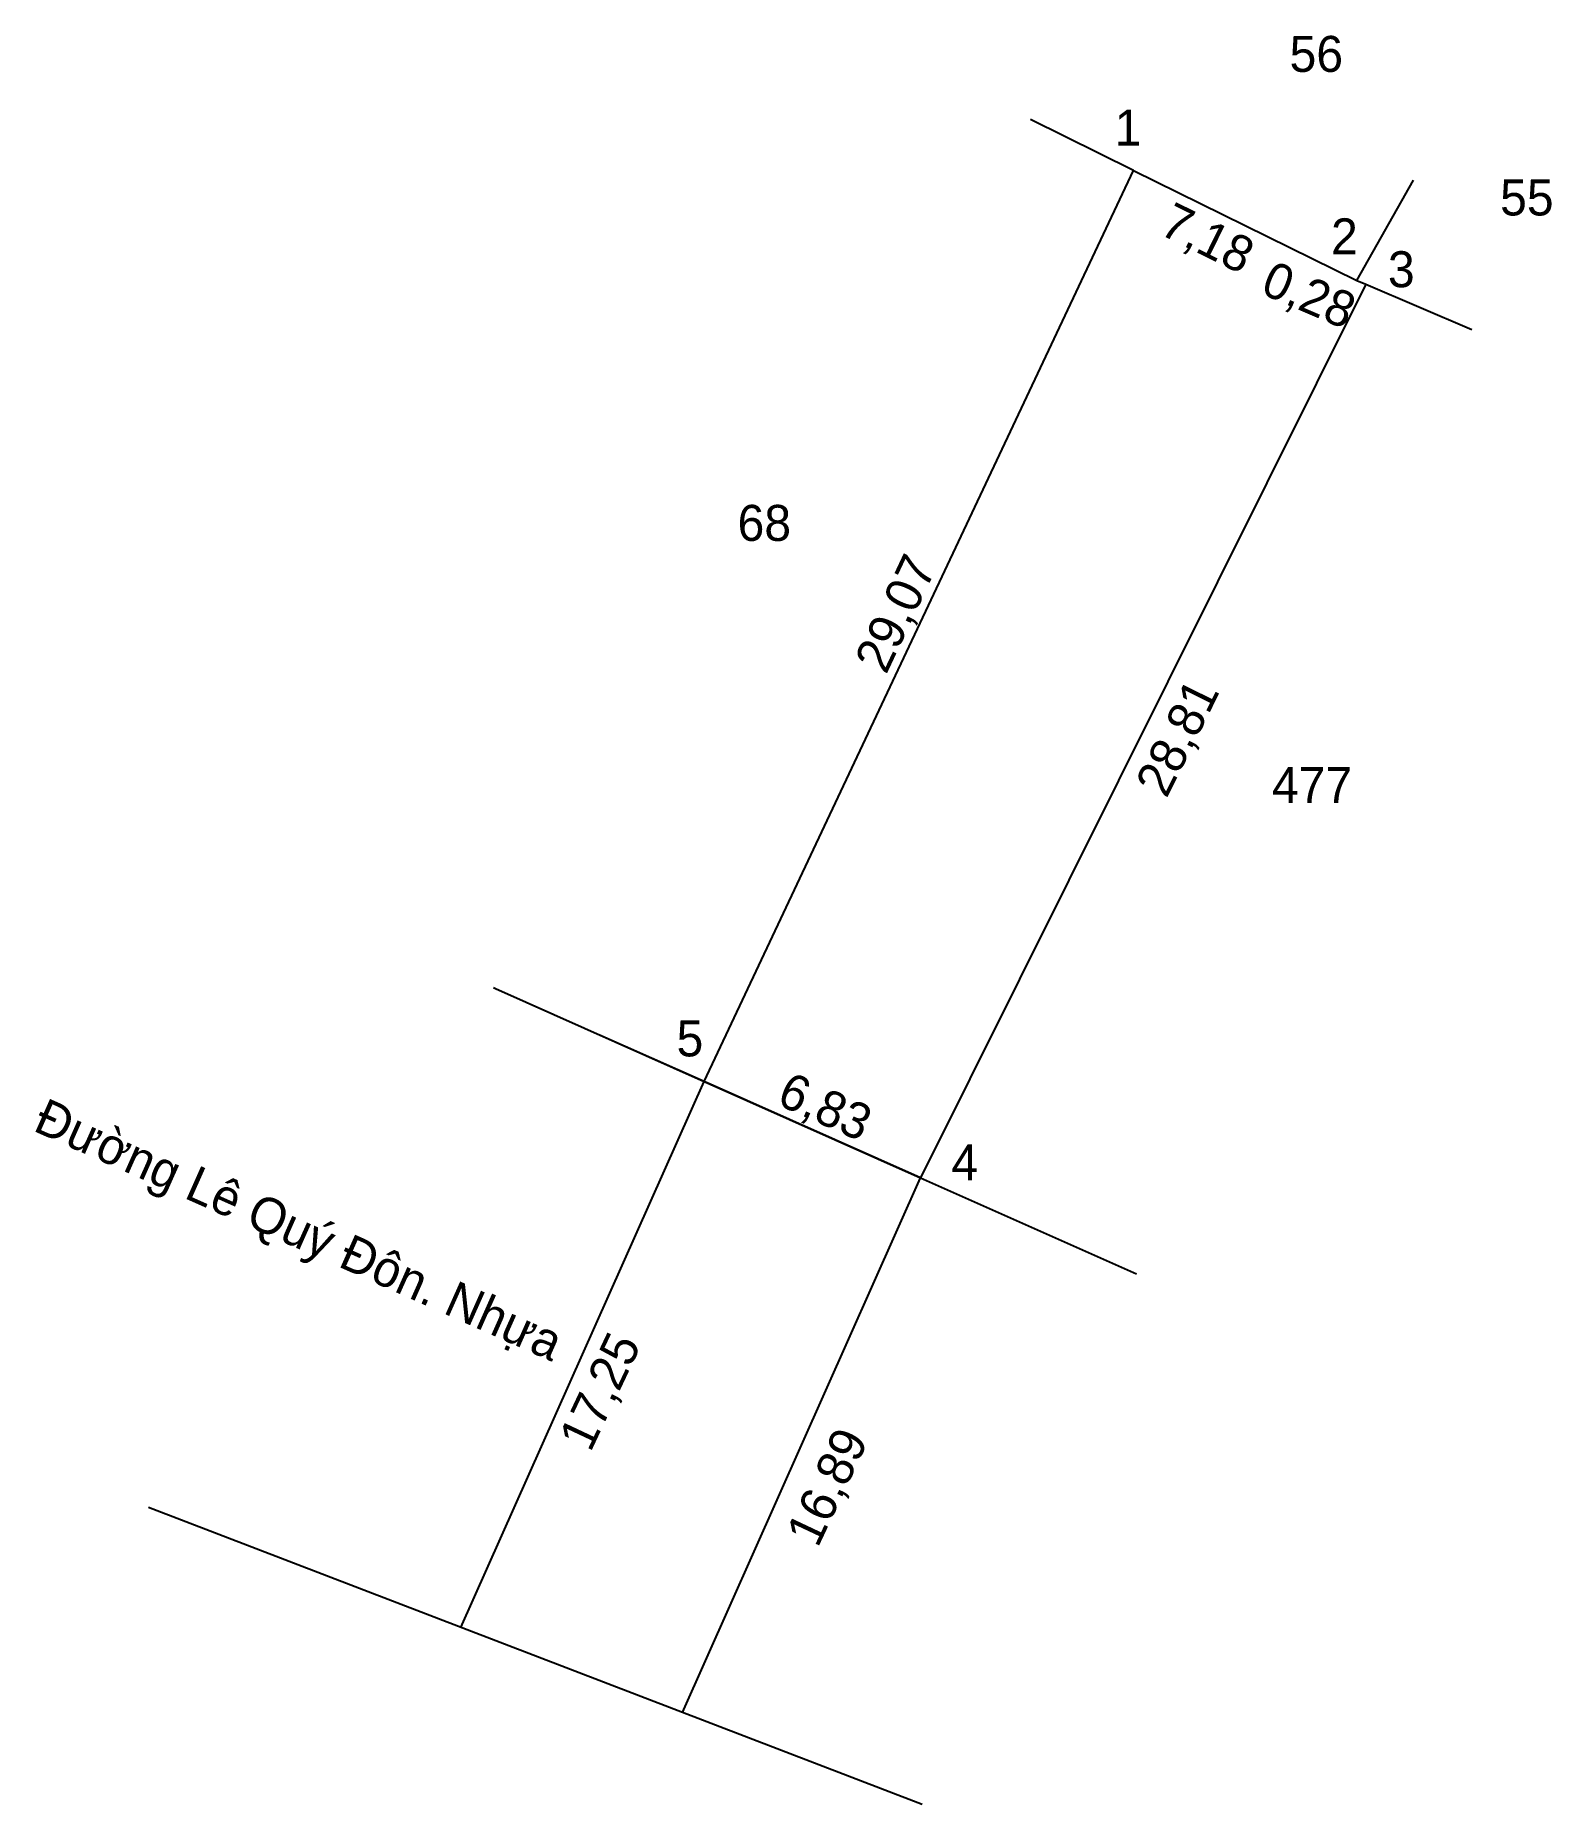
# Model space of a CAD drawing. Extents: x 537027 to 537674, y 1837301 to 1837428.
# Drawn here: x 537026.9 to 537070.6, y 1837350.1 to 1837401.2 of the extents above; entities that cross this region are included whole.
import ezdxf

# ---------------------------------------------------------------- set-up
doc = ezdxf.new("R2010")
doc.units = 0
doc.layers.add('Level 5', color=7, linetype='Continuous')

msp = doc.modelspace()

# ---------------------------------------------------------------- texts
at = {"layer": 'Level 5'}
for s, height, p in [('56', 1.0381, (537063.044, 1837400.105)), ('1', 1.038, (537057.997, 1837397.978)), ('55', 1.0381, (537069.118, 1837395.962)), ('2', 1.038, (537064.241, 1837394.841)), ('3', 1.038, (537065.882, 1837393.892)), ('68', 1.0381, (537047.119, 1837386.572)), ('477', 1.0381, (537062.534, 1837379.011)), ('5', 1.038, (537045.359, 1837371.697)), ('4', 1.038, (537053.288, 1837368.123))]:
    msp.add_text(s, height=height, dxfattribs=at).set_placement(p)
for s, height, rotation, p in [('7,18', 1.0381, 333.7919, (537059.246, 1837395.446)), ('0,28', 1.0381, 336.8791, (537062.166, 1837393.727)), ('29,07', 1.0381, 64.7663, (537051.403, 1837382.692)), ('28,81', 1.0381, 63.5118, (537059.492, 1837379.117)), ('6,83', 1.0381, 336.0027, (537048.208, 1837370.329)), ('Đường Lê Quý Đôn. Nhựa', 1.03809, 336.0027, (537026.758, 1837369.567)), ('17,25', 1.0381, 64.7663, (537042.871, 1837360.247)), ('16,89', 1.0381, 64.7663, (537049.428, 1837357.49))]:
    msp.add_text(s, height=height, rotation=rotation, dxfattribs=at).set_placement(p)

# ---------------------------------------------------------------- linework, layer by layer
at = {"layer": 'Level 5'}
for p, q in [((537058.544, 1837397.26), (537055.568, 1837398.736)), ((537064.984, 1837394.09), (537066.622, 1837396.98)), ((537065.244, 1837393.979), (537068.299, 1837392.674)), ((537046.155, 1837370.971), (537043.12, 1837372.323)), ((537039.137, 1837355.218), (537046.155, 1837370.971)), ((537045.526, 1837352.764), (537052.394, 1837368.193)), ((537052.394, 1837368.193), (537055.429, 1837366.842)), ((537052.445, 1837350.107), (537030.123, 1837358.68))]:
    msp.add_line(p, q, dxfattribs=at)
msp.add_lwpolyline([(537046.155, 1837370.971), (537058.544, 1837397.26), (537064.984, 1837394.09), (537065.244, 1837393.979), (537052.394, 1837368.193)], close=True, dxfattribs=at)
msp.add_lwpolyline([(537040.074, 1837373.68), (537040.134, 1837373.653), (537046.155, 1837370.971), (537052.394, 1837368.193), (537058.624, 1837365.42)], dxfattribs=at)

msp.set_redraw_order([(e.dxf.handle, doc.entitydb.next_handle()) for e in msp.query("TEXT MTEXT ATTDEF DIMENSION ARC_DIMENSION")])  # texts and dimensions are drawn at this point

doc.saveas('drawing.dxf')
